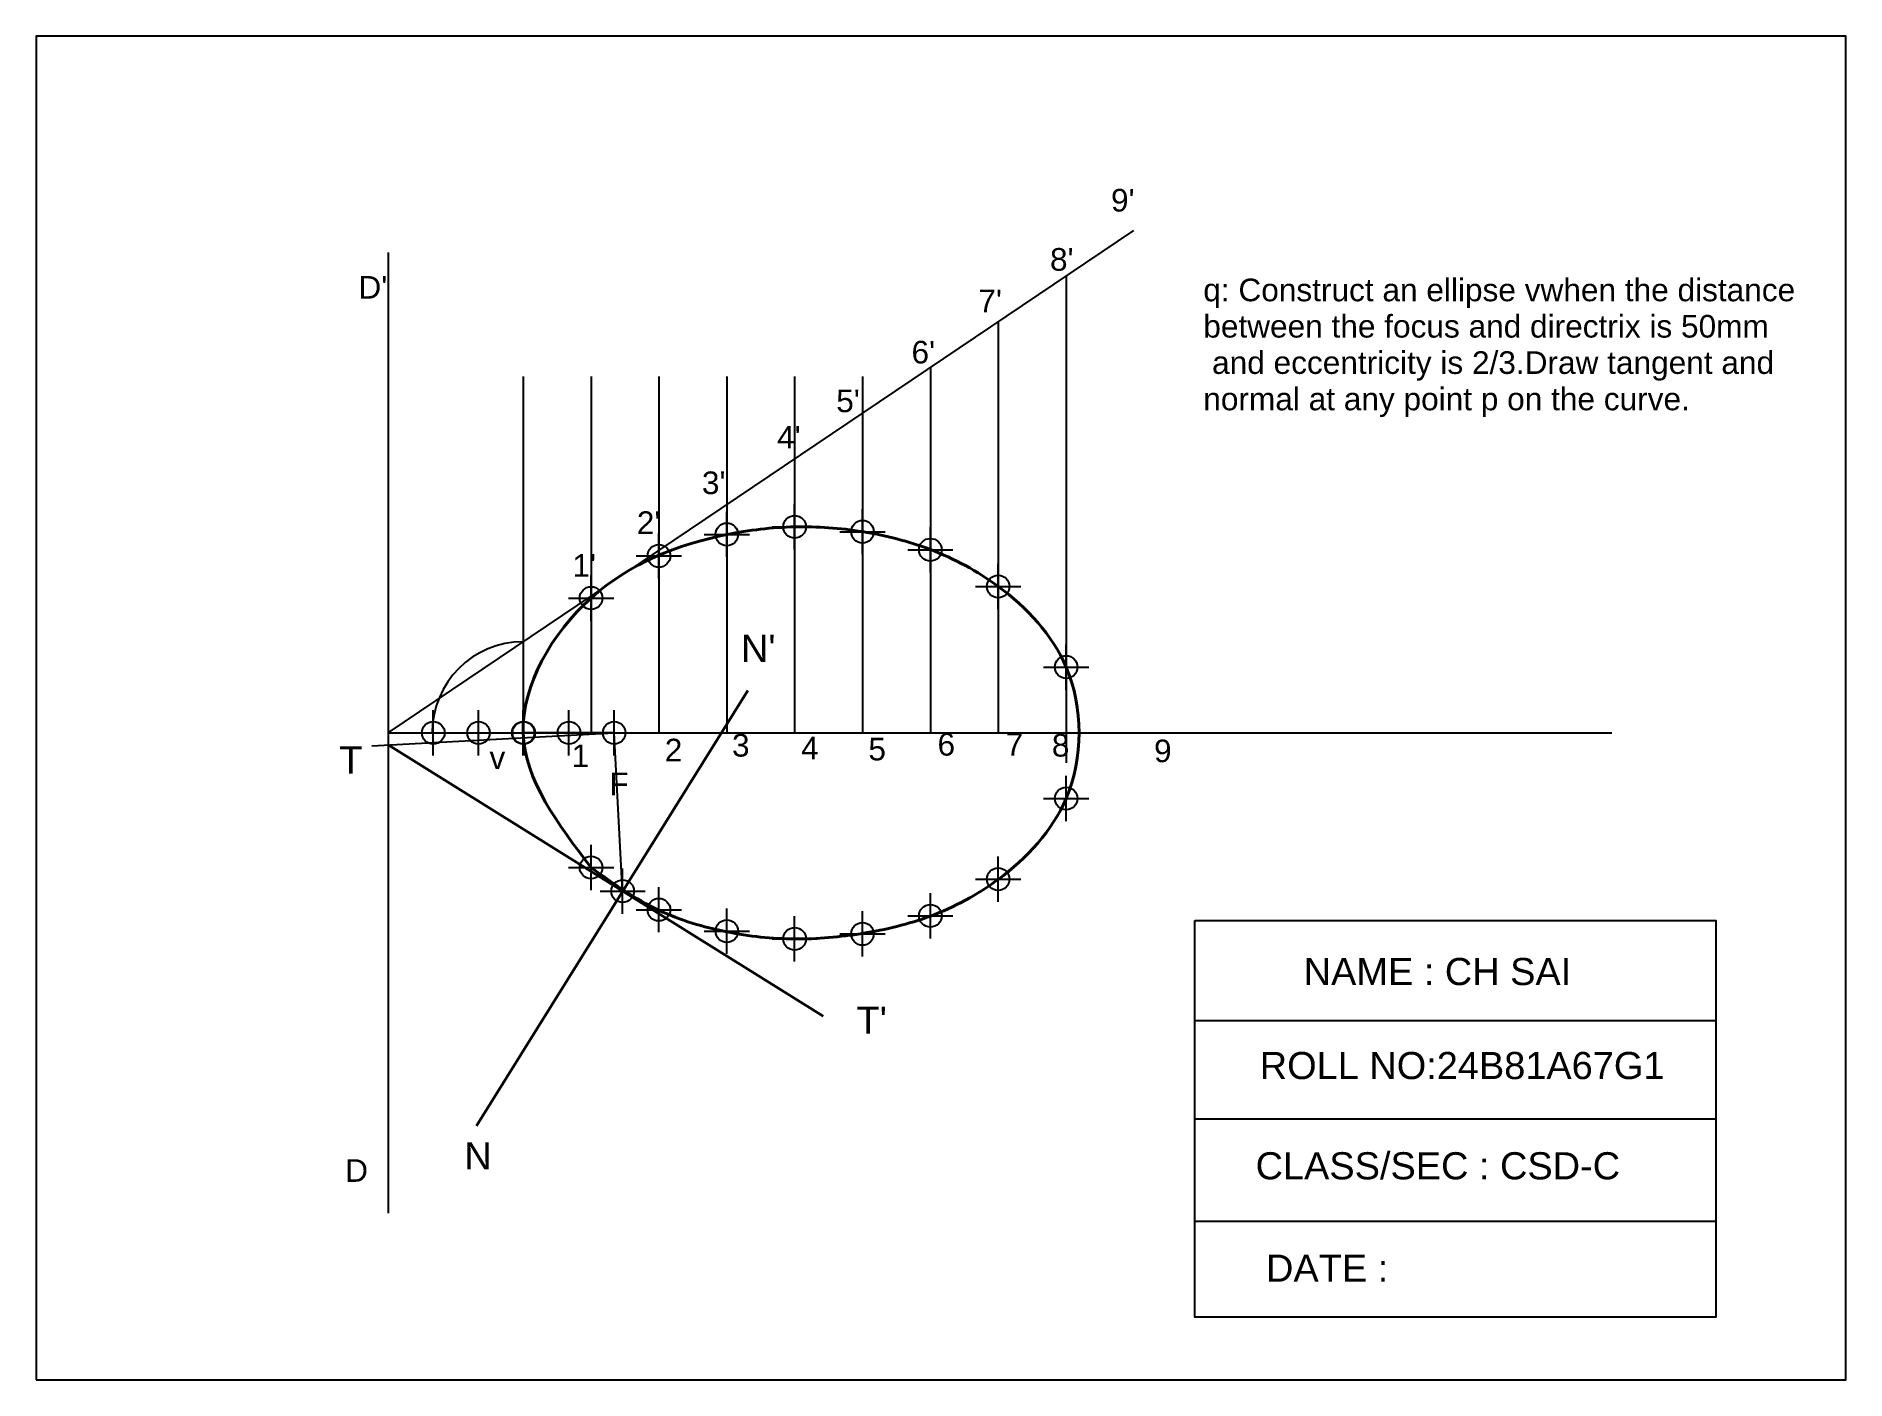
# Model space of a CAD drawing. Header units: millimetres. Extents: x 0 to 3373, y -12 to 340.
# Drawn here: x 0 to 400, y 0 to 297 of the extents above; entities that cross this region are included whole.
import ezdxf

# ---------------------------------------------------------------- set-up
doc = ezdxf.new("R2010")
doc.units = ezdxf.units.MM
doc.header["$PDMODE"] = 34
doc.header["$PDSIZE"] = 5
doc.styles.get("Standard").update_dxf_attribs({"font": 'arial.ttf'})

msp = doc.modelspace()

# ---------------------------------------------------------------- texts
for s, height, p in [("9'", 5, (237.58, 258.24)), ("8'", 5, (224.09, 245.16)), ("D'", 5, (71.24, 238.99)), ("7'", 5, (208.26, 235.99)), ('q: Construct an ellipse vwhen the distance ', 5, (257.98, 238.41)), ('between the focus and directrix is 50mm', 5, (257.98, 230.38)), ("6'", 5, (193.48, 224.66)), (' and eccentricity is 2/3.Draw tangent and ', 5, (257.98, 222.35)), ("5'", 5, (176.84, 213.89)), ('normal at any point p on the curve.', 5, (257.98, 214.31)), ("4'", 5, (163.77, 205.87)), ("3'", 5, (147.15, 195.78)), ("2'", 5, (132.76, 186.96)), ("1'", 5, (118.53, 177.53)), ("N'", 6, (155.78, 158.68)), ('T', 6, (67, 134.02)), ('1', 5, (118.34, 135.43)), ('2', 5, (138.94, 136.7)), ('3', 5, (153.8, 137.76)), ('4', 5, (169.08, 137.13)), ('5', 5, (183.95, 136.92)), ('6', 5, (199.23, 137.98)), ('7', 5, (214.31, 137.98)), ('8', 5, (224.5, 137.76)), ('9', 5, (247.09, 136.52)), ('v', 5, (100.2, 135.02)), ('F', 5, (126.7, 129.23)), ('NAME : CH SAI', 6, (280.17, 87.25)), ("T'", 6, (181.33, 76.49)), ('ROLL NO:24B81A67G1', 6, (270.46, 66.47)), ('N', 6, (94.64, 46.49)), ('D', 5, (68.3, 43.76)), ('CLASS/SEC : CSD-C', 6, (269.54, 44.31)), ('DATE : ', 6, (271.85, 21.68))]:
    msp.add_text(s, height=height).set_placement(p)

# ---------------------------------------------------------------- linework, layer by layer
for p, q in [((77.77, 143.02), (242.65, 254.05)), ((77.77, 249.22), (77.77, 36.81)), ((227.65, 243.95), (227.65, 136.4)), ((212.65, 233.84), (212.65, 143.02)), ((107.65, 221.81), (107.65, 141.95)), ((122.65, 221.81), (122.65, 142.74)), ((137.65, 221.81), (137.65, 143.02)), ((152.65, 221.81), (152.65, 143.02)), ((167.65, 221.81), (167.65, 143.02)), ((182.65, 221.81), (182.65, 143.02)), ((197.65, 223.74), (197.65, 143.02)), ((74.21, 140.17), (127.77, 143.02)), ((77.77, 143.02), (127.77, 143.02)), ((127.77, 143.02), (107.65, 143.02)), ((107.65, 143.02), (107.65, 143.02)), ((107.65, 143.02), (107.65, 143.02)), ((127.77, 143.02), (348.31, 143.02)), ((129.63, 108.02), (127.77, 143.02)), ((122.65, 113.24), (122.65, 112.37)), ((137.65, 103.8), (137.65, 103.02)), ((256.13, 79.4), (371.25, 79.4)), ((256.13, 57.7), (371.25, 57.7)), ((256.13, 35.07), (371.25, 35.07))]:
    msp.add_line(p, q)
at = {"lineweight": 40}
for p, q in [((97.3, 56.16), (157.28, 152.36)), ((77.77, 140.36), (173.97, 80.37))]:
    msp.add_line(p, q, dxfattribs=at)
for points in [[(0, 0), (400, 0), (400, 297), (0, 297)], [(256.13, 101.56), (371.25, 101.56), (371.25, 13.83), (256.13, 13.83)]]:
    msp.add_lwpolyline(points, close=True)
msp.add_arc((107.65, 143.02), 20.12, 90, 180)
msp.add_spline([(122.65, 113.24), (137.65, 103.8), (152.65, 99.02), (167.65, 97.45), (182.65, 98.68), (197.65, 102.5), (212.65, 110.62), (227.65, 128.51), (227.65, 157.54), (212.65, 175.39), (197.65, 183.53), (182.65, 187.48), (167.65, 188.54), (152.65, 186.84), (122.65, 172.81), (107.65, 143.02), (122.65, 113.24)], degree=3, dxfattribs=at)
for p in [(167.65, 188.55), (182.65, 187.47), (152.65, 186.88), (197.65, 183.48), (137.65, 182.11), (212.65, 175.35), (122.65, 172.8), (227.65, 157.55), (87.77, 143.02), (97.77, 143.02), (107.65, 143.02), (107.65, 143.02), (107.65, 143.02), (107.65, 143.02), (107.65, 143.02), (107.65, 143.02), (107.65, 143.02), (107.65, 143.02), (107.65, 143.02), (107.65, 143.02), (107.65, 143.02), (107.65, 143.02), (107.65, 143.02), (107.65, 143.02), (107.65, 143.02), (107.65, 143.02), (107.65, 143.02), (107.65, 143.02), (107.65, 143.02), (107.77, 143.02), (117.77, 143.02), (127.77, 143.02), (227.65, 128.48), (122.65, 113.24), (122.65, 113.24), (122.65, 113.24), (122.65, 113.24), (122.65, 113.24), (122.65, 113.24), (122.65, 113.24), (122.65, 113.23), (129.63, 108.02), (212.65, 110.68), (137.65, 103.92), (152.65, 99.16), (197.65, 102.55), (167.65, 97.48), (182.65, 98.56)]:
    msp.add_point(p)

msp.set_redraw_order([(e.dxf.handle, doc.entitydb.next_handle()) for e in msp.query("TEXT MTEXT ATTDEF DIMENSION ARC_DIMENSION")])  # texts and dimensions are drawn at this point

doc.saveas('drawing.dxf')
